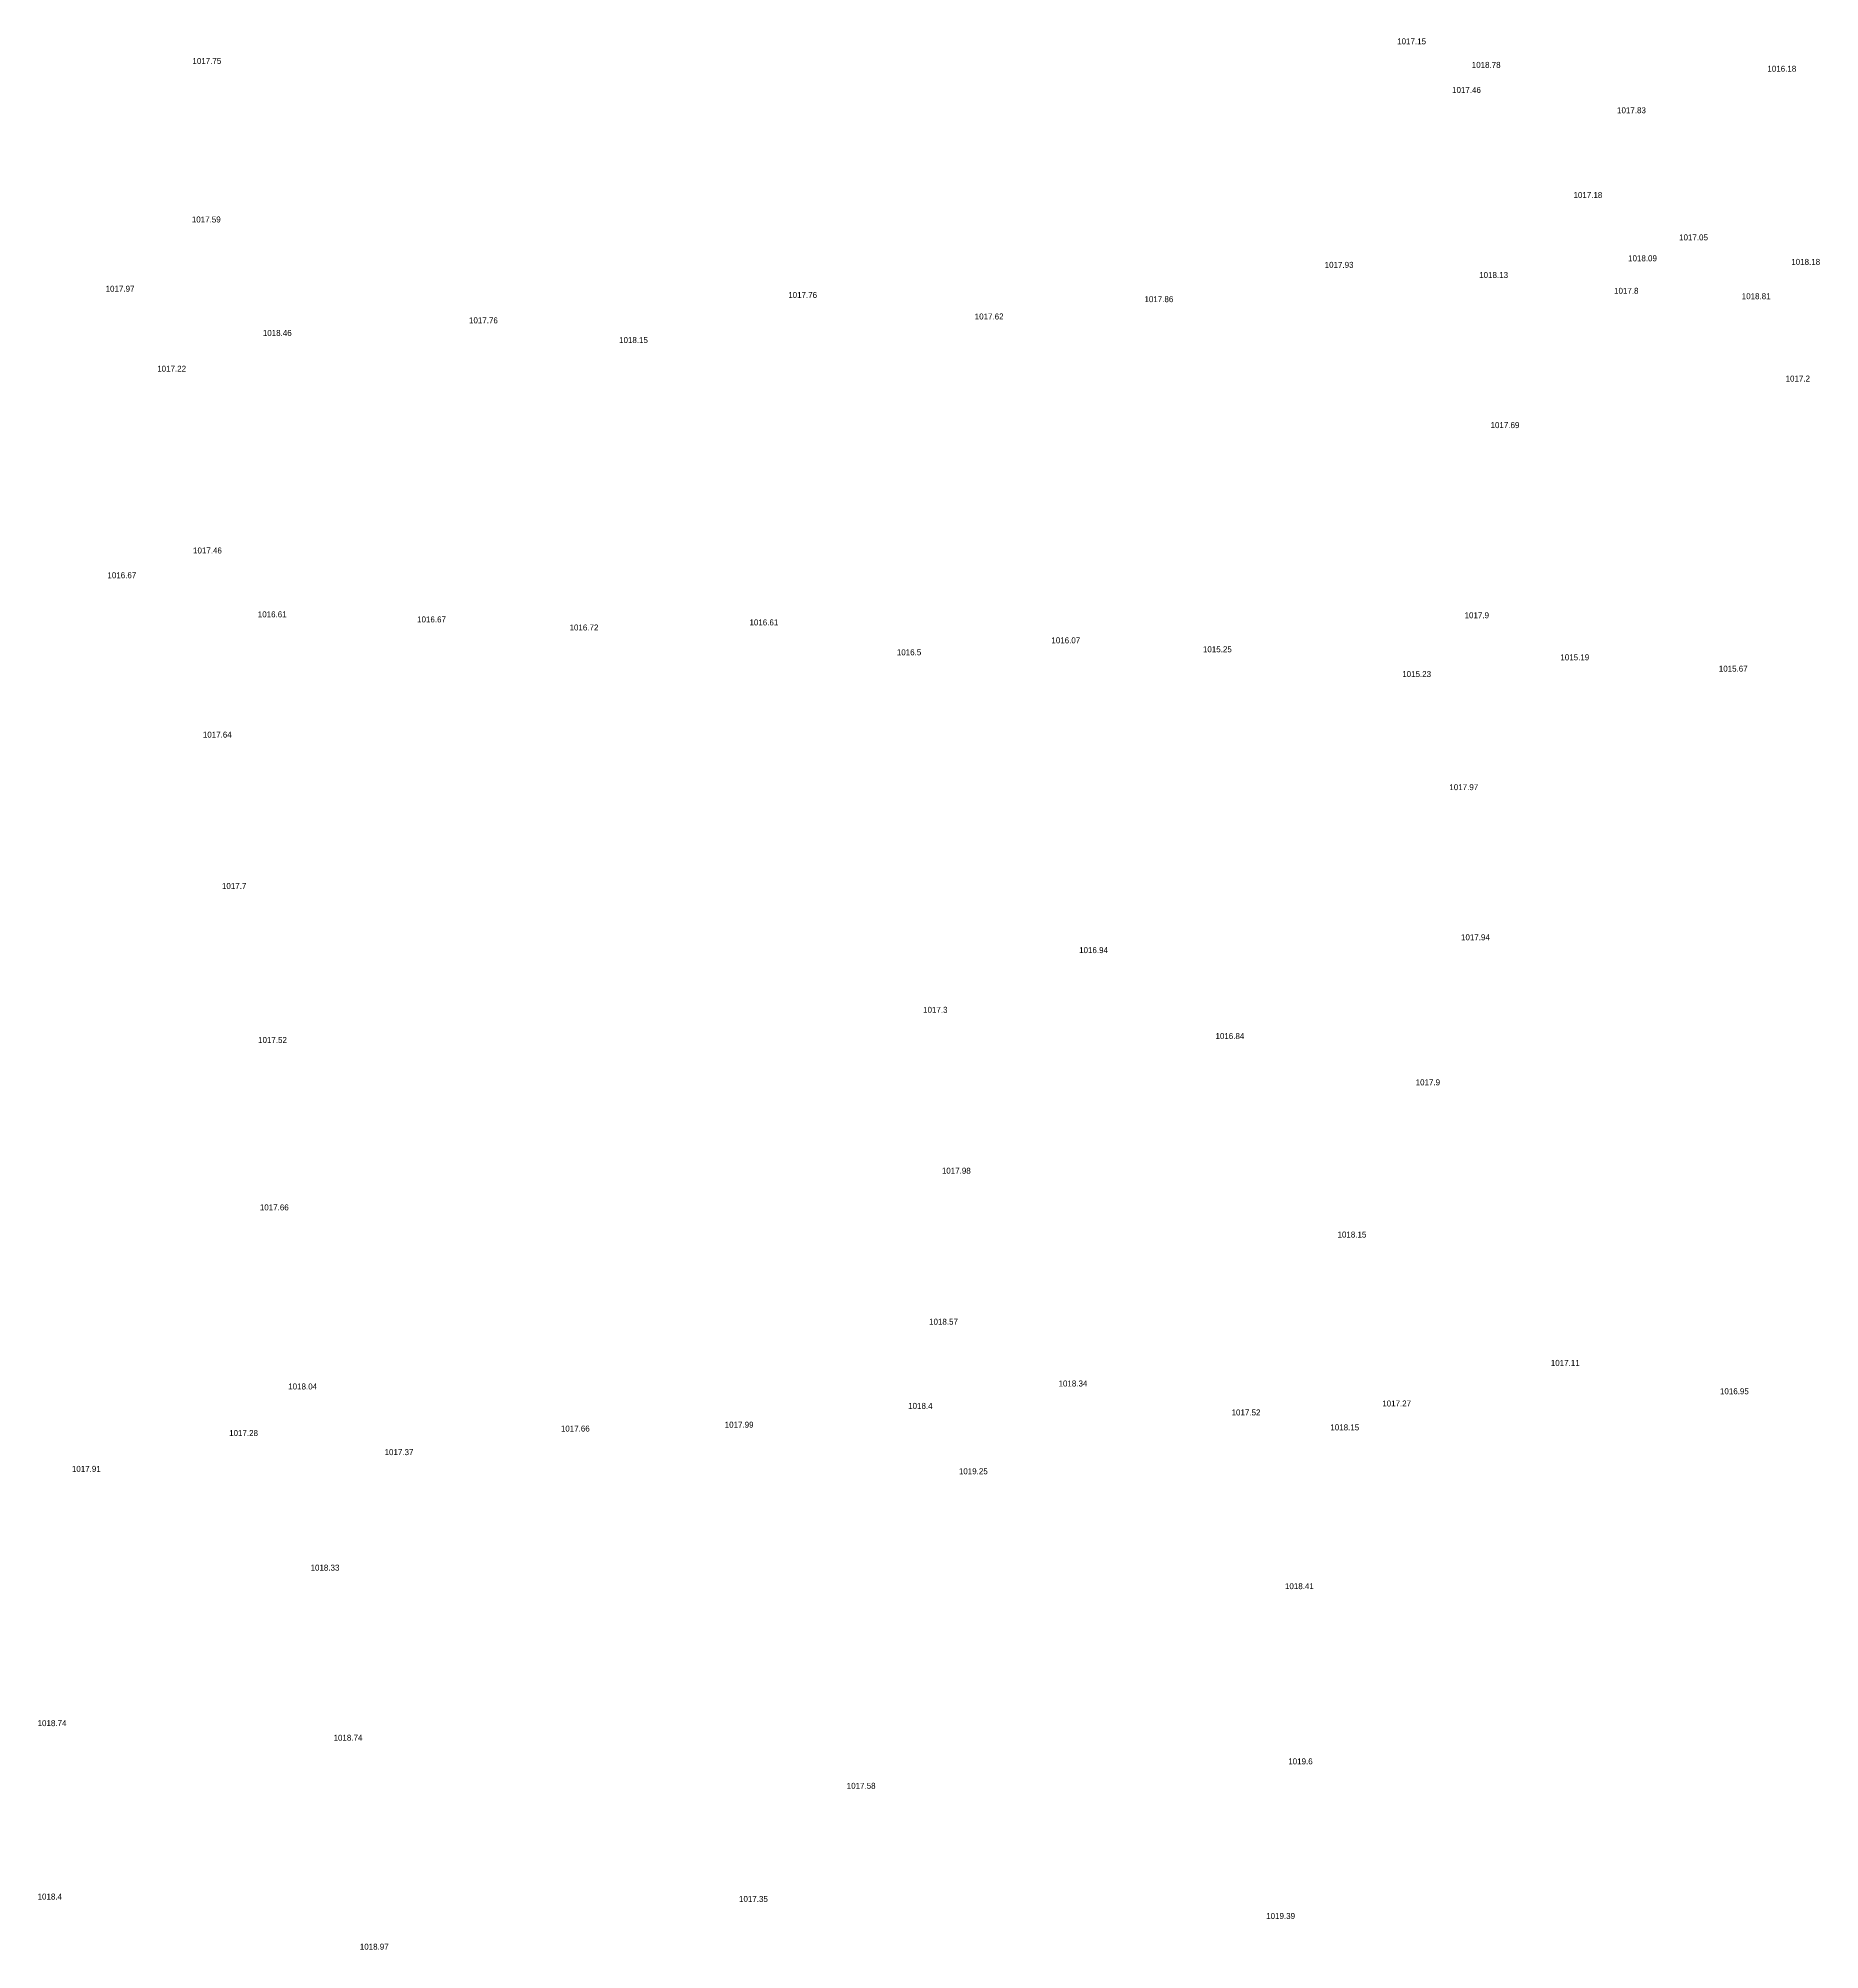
# Model space of a CAD drawing. Header units: inches. Extents: x 628884 to 629912, y 4519174 to 4520145.
# Drawn here: x 629123.6 to 629183.3, y 4520000 to 4520064 of the extents above; entities that cross this region are included whole.
import ezdxf

# ---------------------------------------------------------------- set-up
doc = ezdxf.new("R2010")
doc.units = ezdxf.units.IN
doc.header["$MEASUREMENT"] = 0

msp = doc.modelspace()

# ---------------------------------------------------------------- texts
for s, p in [('1017.15', (629169.18, 4520063.83, 1017.15)), ('1017.75', (629128.8, 4520063.17, 1017.75)), ('1018.78', (629171.68, 4520063.04, 1018.78)), ('1016.18', (629181.59, 4520062.91, 1016.18)), ('1017.46', (629171.02, 4520062.2, 1017.46)), ('1017.83', (629176.55, 4520061.52, 1017.83)), ('1017.18', (629175.09, 4520058.68, 1017.18)), ('1017.59', (629128.78, 4520057.86, 1017.59)), ('1017.05', (629178.63, 4520057.26, 1017.05)), ('1017.93', (629166.75, 4520056.34, 1017.93)), ('1018.13', (629171.93, 4520056, 1018.13)), ('1018.09', (629176.92, 4520056.56, 1018.09)), ('1018.18', (629182.39, 4520056.44, 1018.18)), ('1017.97', (629125.89, 4520055.54, 1017.97)), ('1017.76', (629148.77, 4520055.33, 1017.76)), ('1017.8', (629176.45, 4520055.47, 1017.8)), ('1017.86', (629160.71, 4520055.19, 1017.86)), ('1018.81', (629180.73, 4520055.29, 1018.81)), ('1018.46', (629131.16, 4520054.06, 1018.46)), ('1017.76', (629138.07, 4520054.48, 1017.76)), ('1017.62', (629155.02, 4520054.61, 1017.62)), ('1018.15', (629143.1, 4520053.82, 1018.15)), ('1017.22', (629127.62, 4520052.86, 1017.22)), ('1017.2', (629182.2, 4520052.53, 1017.2)), ('1017.69', (629172.31, 4520050.97, 1017.69)), ('1017.46', (629128.82, 4520046.77, 1017.46)), ('1016.67', (629125.95, 4520045.94, 1016.67)), ('1016.61', (629130.99, 4520044.63, 1016.61)), ('1016.67', (629136.33, 4520044.46, 1016.67)), ('1017.9', (629171.44, 4520044.6, 1017.9)), ('1016.72', (629141.44, 4520044.19, 1016.72)), ('1016.61', (629147.47, 4520044.36, 1016.61)), ('1016.5', (629152.41, 4520043.36, 1016.5)), ('1016.07', (629157.59, 4520043.76, 1016.07)), ('1015.25', (629162.67, 4520043.46, 1015.25)), ('1015.19', (629174.65, 4520043.19, 1015.19)), ('1015.23', (629169.35, 4520042.63, 1015.23)), ('1015.67', (629179.96, 4520042.81, 1015.67)), ('1017.64', (629129.15, 4520040.6, 1017.64)), ('1017.97', (629170.93, 4520038.84, 1017.97)), ('1017.7', (629129.79, 4520035.53, 1017.7)), ('1017.94', (629171.32, 4520033.81, 1017.94)), ('1016.94', (629158.52, 4520033.38, 1016.94)), ('1017.3', (629153.29, 4520031.38, 1017.3)), ('1017.52', (629131, 4520030.37, 1017.52)), ('1016.84', (629163.09, 4520030.5, 1016.84)), ('1017.9', (629169.8, 4520028.95, 1017.9)), ('1017.98', (629153.92, 4520025.99, 1017.98)), ('1017.66', (629131.06, 4520024.76, 1017.66)), ('1018.15', (629167.18, 4520023.85, 1018.15)), ('1018.57', (629153.49, 4520020.93, 1018.57)), ('1017.11', (629174.33, 4520019.55, 1017.11)), ('1018.34', (629157.83, 4520018.86, 1018.34)), ('1018.04', (629132.01, 4520018.76, 1018.04)), ('1017.27', (629168.68, 4520018.19, 1017.27)), ('1016.95', (629180, 4520018.6, 1016.95)), ('1018.4', (629152.79, 4520018.11, 1018.4)), ('1017.52', (629163.63, 4520017.89, 1017.52)), ('1017.28', (629130.03, 4520017.2, 1017.28)), ('1017.66', (629141.15, 4520017.35, 1017.66)), ('1017.99', (629146.64, 4520017.48, 1017.99)), ('1018.15', (629166.94, 4520017.39, 1018.15)), ('1017.37', (629135.24, 4520016.56, 1017.37)), ('1017.91', (629124.76, 4520016, 1017.91)), ('1019.25', (629154.49, 4520015.92, 1019.25)), ('1018.33', (629132.76, 4520012.69, 1018.33)), ('1018.41', (629165.42, 4520012.07, 1018.41)), ('1018.74', (629123.61, 4520007.48, 1018.74)), ('1018.74', (629133.53, 4520006.99, 1018.74)), ('1019.6', (629165.53, 4520006.2, 1019.6)), ('1017.58', (629150.73, 4520005.38, 1017.58)), ('1018.4', (629123.61, 4520001.67, 1018.4)), ('1017.35', (629147.12, 4520001.59, 1017.35)), ('1019.39', (629164.79, 4520001.02, 1019.39)), ('1018.97', (629134.41, 4519999.99, 1018.97))]:
    msp.add_text(s, height=0.2).set_placement(p)

doc.saveas('drawing.dxf')
